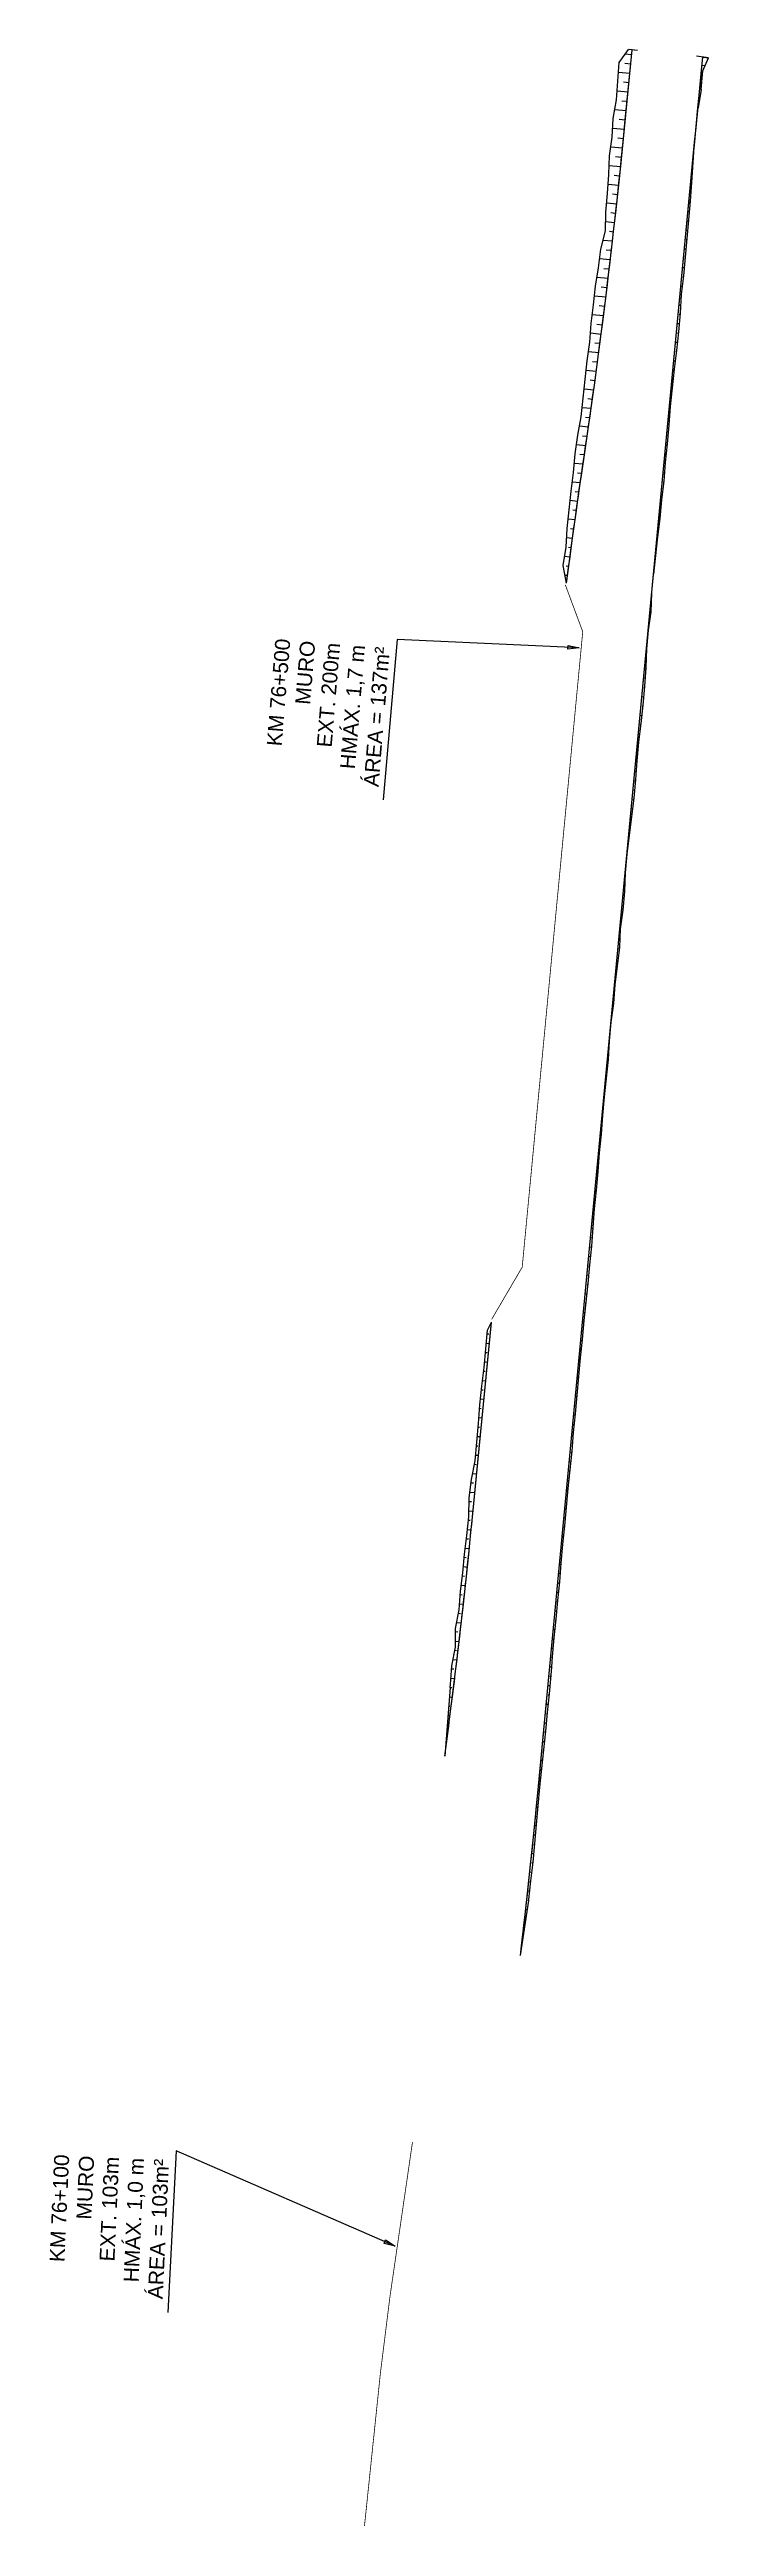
# Model space of a CAD drawing. Header units: metres. Extents: x 288738 to 324331, y 7399322 to 7465117.
# Drawn here: x 300304 to 300480, y 7445813 to 7446474 of the extents above; entities that cross this region are included whole.
import ezdxf

# ---------------------------------------------------------------- set-up
doc = ezdxf.new("R2010")
doc.units = ezdxf.units.M
doc.header["$LTSCALE"] = 10
for name, color, linetype in [('F-HZ-ATERRO-TALUDE', 110, 'Continuous'), ('F-HZ-MUROS', 210, 'Continuous'), ('F-HZ-PIANO-CORTE', 10, 'Continuous'), ('F-HZ-TALUDE', 2, 'Continuous')]:
    doc.layers.add(name, color=color, linetype=linetype)
doc.layers.add('U-HZ-TEXTO-MUROS', color=2, linetype='Continuous', lineweight=0)
doc.styles.add('ARIAL', font='arial.ttf')
doc.styles.add('DIM', font='arial.ttf', dxfattribs={"width": 0.8})
doc.dimstyles.new('U-1_2000', dxfattribs={"dimscale": 2, "dimtxt": 1.5, "dimasz": 0.75, "dimexe": 0.75, "dimexo": 0.75, "dimgap": 0.25, "dimtad": 1, "dimzin": 4, "dimtxsty": 'DIM', "dimblk": 'ARCHTICK', "dimcen": 0.7, "dimdle": 0.75, "dimclrd": 256, "dimclre": 256, "dimclrt": 256, "dimaunit": 1, "dimadec": 3, "dimazin": 2, "dimtfac": 1, "dimtofl": 0, "dimtmove": 0, "dimatfit": 3, "dimldrblk": 'CLOSEDBLANK', "dimfxl": 0, "dimtolj": 1, "dimtzin": 0, "dimlwd": -1, "dimlwe": -1, "dimarcsym": 0})

msp = doc.modelspace()

# ---------------------------------------------------------------- texts
at = {"layer": 'U-HZ-TEXTO-MUROS', "linetype": 'Continuous', "lineweight": -3, "char_height": 4, "attachment_point": 9, "style": 'ARIAL'}
for s, insert, rotation in [('KM 76+500\\PMURO \\PEXT.^I200m\\PHMÁX. 1,7 m\\PÁREA = 137m²', (300395.162, 7446314.094), 85.291235), ('KM 76+100\\PMURO \\PEXT.^I103m\\PHMÁX. 1,0 m\\PÁREA = 103m²', (300336.184, 7445910.764), 87.393068)]:
    msp.add_mtext(s, dxfattribs=dict(at, insert=insert, rotation=rotation))

# ---------------------------------------------------------------- blocks, each defined once
blk = doc.blocks.new('_ArchTick')
at = {"color": 0, "linetype": 'ByBlock', "const_width": 0.15}
blk.add_lwpolyline([(-0.5, -0.5), (0.5, 0.5)], dxfattribs=at)

# ---------------------------------------------------------------- linework, layer by layer
at = {"layer": 'F-HZ-ATERRO-TALUDE', "linetype": 'Continuous', "lineweight": -3}
for p, q in [((300459.754, 7446473.535), (300458.748, 7446473.637)), ((300459.14, 7446467.232), (300456.113, 7446467.531)), ((300459.382, 7446469.72), (300457.829, 7446469.875)), ((300459.625, 7446472.208), (300457.854, 7446472.387)), ((300478.205, 7446467.024), (300478.38, 7446467.006)), ((300478.447, 7446469.442), (300479.248, 7446469.361)), ((300478.666, 7446471.61), (300480.146, 7446471.46)), ((300458.656, 7446462.255), (300455.745, 7446462.539)), ((300458.898, 7446464.744), (300457.423, 7446464.888)), ((300477.959, 7446464.535), (300478.32, 7446464.5)), ((300458.171, 7446457.279), (300455.108, 7446457.573)), ((300457.929, 7446454.791), (300456.315, 7446454.945)), ((300458.413, 7446459.767), (300456.971, 7446459.907)), ((300457.192, 7446447.327), (300454.034, 7446447.627)), ((300457.685, 7446452.303), (300454.561, 7446452.601)), ((300457.442, 7446449.815), (300455.926, 7446449.959)), ((300456.685, 7446442.353), (300453.585, 7446442.648)), ((300456.942, 7446444.84), (300455.307, 7446444.995)), ((300456.164, 7446437.38), (300453.331, 7446437.649)), ((300455.9, 7446434.894), (300454.532, 7446435.024)), ((300456.428, 7446439.866), (300454.961, 7446440.005)), ((300455.079, 7446427.439), (300452.691, 7446427.666)), ((300455.629, 7446432.409), (300452.961, 7446432.662)), ((300455.357, 7446429.924), (300454.06, 7446430.047)), ((300454.515, 7446422.471), (300451.964, 7446422.714)), ((300454.8, 7446424.955), (300453.697, 7446425.06)), ((300453.937, 7446417.505), (300451.057, 7446417.778)), ((300453.644, 7446415.022), (300452.202, 7446415.159)), ((300454.229, 7446419.987), (300452.789, 7446420.124)), ((300452.737, 7446407.577), (300449.689, 7446407.867)), ((300453.344, 7446412.54), (300450.354, 7446412.824)), ((300453.044, 7446410.058), (300451.499, 7446410.205)), ((300452.116, 7446402.615), (300449.122, 7446402.9)), ((300452.43, 7446405.096), (300450.926, 7446405.239)), ((300451.481, 7446397.656), (300448.641, 7446397.926)), ((300451.16, 7446395.177), (300449.804, 7446395.306)), ((300451.802, 7446400.135), (300450.315, 7446400.277)), ((300450.168, 7446387.743), (300447.508, 7446387.996)), ((300450.831, 7446392.698), (300448.108, 7446392.957)), ((300450.503, 7446390.22), (300449.137, 7446390.35)), ((300449.49, 7446382.789), (300446.945, 7446383.031)), ((300449.832, 7446385.265), (300448.538, 7446385.388)), ((300448.797, 7446377.837), (300446.38, 7446378.067)), ((300448.447, 7446375.362), (300447.277, 7446375.473)), ((300449.147, 7446380.312), (300447.898, 7446380.431)), ((300447.37, 7446367.939), (300444.927, 7446368.172)), ((300448.091, 7446372.887), (300445.69, 7446373.115)), ((300447.734, 7446370.413), (300446.505, 7446370.53)), ((300446.641, 7446362.993), (300444.319, 7446363.214)), ((300447.006, 7446365.466), (300445.793, 7446365.581)), ((300445.918, 7446358.045), (300443.768, 7446358.25)), ((300445.559, 7446355.571), (300444.519, 7446355.67)), ((300446.276, 7446360.52), (300445.166, 7446360.625)), ((300444.513, 7446348.145), (300442.676, 7446348.319)), ((300445.208, 7446353.096), (300443.226, 7446353.285)), ((300444.857, 7446350.621), (300443.914, 7446350.711)), ((300443.832, 7446343.191), (300442.259, 7446343.341)), ((300444.169, 7446345.668), (300443.277, 7446345.753)), ((300443.164, 7446338.236), (300441.75, 7446338.37)), ((300442.834, 7446335.758), (300442.106, 7446335.827)), ((300443.494, 7446340.714), (300442.811, 7446340.779)), ((300442.511, 7446333.279), (300441.867, 7446333.34)), ((300464.448, 7446322.687), (300464.586, 7446322.674)), ((300464.684, 7446325.172), (300464.934, 7446325.148)), ((300464.92, 7446327.656), (300464.971, 7446327.651)), ((300464.212, 7446320.203), (300464.337, 7446320.191))]:
    msp.add_line(p, q, dxfattribs=at)
at = {"layer": 'F-HZ-MUROS', "elevation": 668.78}
msp.add_lwpolyline([(300461.167, 7446473.391), (300458.748, 7446473.637)], dxfattribs=at)
at = {"layer": 'F-HZ-MUROS'}
msp.add_lwpolyline([(300480.146, 7446471.46), (300476.92, 7446471.838)], dxfattribs=at)
at = {"layer": 'F-HZ-MUROS', "linetype": 'Continuous', "lineweight": -3}
msp.add_lwpolyline([(300441.916, 7446330.826, 0.2, 0.2, 0), (300446.574, 7446318.325, 0.2, 0.2, 0), (300430.406, 7446148.787, 0.2, 0.2, 0), (300422.255, 7446134.868, 0, 0, 0)], format="xyseb", dxfattribs=at)
at = {"layer": 'F-HZ-MUROS', "linetype": 'Continuous', "lineweight": -3, "const_width": 0.2}
msp.add_lwpolyline([(300388.292, 7445812.917), (300391.387, 7445842.597), (300392.547, 7445853.71), (300395.104, 7445874.179), (300401.122, 7445915.405)], dxfattribs=at)
at = {"layer": 'F-HZ-PIANO-CORTE'}
for p, q in [((300477.09, 7446455.22), (300477.053, 7446455.223)), ((300477.356, 7446457.706), (300477.324, 7446457.709)), ((300475.862, 7446440.269), (300475.629, 7446440.291)), ((300476.019, 7446442.765), (300475.942, 7446442.773)), ((300475.502, 7446435.281), (300475.156, 7446435.313)), ((300475.699, 7446437.773), (300475.546, 7446437.788)), ((300474.821, 7446427.811), (300474.634, 7446427.829)), ((300475.059, 7446430.3), (300474.683, 7446430.336)), ((300475.299, 7446432.789), (300475.109, 7446432.807)), ((300474.173, 7446420.339), (300473.736, 7446420.381)), ((300474.385, 7446422.83), (300474.179, 7446422.85)), ((300474.603, 7446425.321), (300474.209, 7446425.358)), ((300473.728, 7446415.359), (300473.263, 7446415.403)), ((300473.958, 7446417.848), (300473.729, 7446417.87)), ((300472.922, 7446407.902), (300472.738, 7446407.919)), ((300473.194, 7446410.387), (300472.79, 7446410.426)), ((300473.487, 7446412.871), (300473.257, 7446412.893)), ((300472.777, 7446405.404), (300472.316, 7446405.448)), ((300472.624, 7446402.908), (300472.352, 7446402.933)), ((300471.941, 7446395.439), (300471.37, 7446395.493)), ((300472.421, 7446400.416), (300471.843, 7446400.471)), ((300472.208, 7446397.925), (300471.907, 7446397.953)), ((300471.018, 7446387.993), (300470.839, 7446388.01)), ((300471.335, 7446390.474), (300470.897, 7446390.515)), ((300471.665, 7446392.954), (300471.399, 7446392.979)), ((300470.536, 7446383.016), (300470.362, 7446383.033)), ((300470.78, 7446385.504), (300470.423, 7446385.538)), ((300469.808, 7446375.551), (300469.477, 7446375.583)), ((300470.003, 7446378.044), (300469.858, 7446378.058)), ((300470.264, 7446380.531), (300469.95, 7446380.56)), ((300469.188, 7446368.076), (300468.977, 7446368.096)), ((300469.404, 7446370.567), (300469.004, 7446370.605)), ((300469.611, 7446373.059), (300469.426, 7446373.076)), ((300468.663, 7446363.104), (300468.478, 7446363.121)), ((300468.92, 7446365.591), (300468.53, 7446365.628)), ((300467.931, 7446355.64), (300467.584, 7446355.673)), ((300468.237, 7446358.122), (300468.029, 7446358.142)), ((300468.457, 7446360.612), (300468.057, 7446360.65)), ((300467.173, 7446348.178), (300467.024, 7446348.192)), ((300467.412, 7446350.666), (300467.111, 7446350.695)), ((300467.637, 7446353.156), (300467.492, 7446353.17)), ((300466.569, 7446343.213), (300466.485, 7446343.221)), ((300466.866, 7446345.696), (300466.637, 7446345.717)), ((300465.768, 7446335.755), (300465.691, 7446335.762)), ((300466.077, 7446338.237), (300466.002, 7446338.244)), ((300466.328, 7446340.724), (300466.164, 7446340.74)), ((300463.443, 7446308.352), (300463.265, 7446308.369)), ((300463.56, 7446310.852), (300463.325, 7446310.875)), ((300463.672, 7446313.353), (300463.616, 7446313.358)), ((300463.291, 7446305.855), (300462.851, 7446305.897)), ((300463.127, 7446303.36), (300462.871, 7446303.384)), ((300462.387, 7446295.896), (300461.905, 7446295.942)), ((300462.903, 7446300.87), (300462.378, 7446300.919)), ((300462.669, 7446298.381), (300462.405, 7446298.406)), ((300461.545, 7446288.442), (300461.37, 7446288.459)), ((300461.821, 7446290.927), (300461.432, 7446290.964)), ((300462.105, 7446293.412), (300461.887, 7446293.432)), ((300461.082, 7446283.464), (300460.902, 7446283.481)), ((300461.31, 7446285.953), (300460.959, 7446285.987)), ((300460.457, 7446275.989), (300460.012, 7446276.032)), ((300460.689, 7446278.479), (300460.469, 7446278.5)), ((300460.888, 7446280.971), (300460.485, 7446281.009)), ((300459.626, 7446268.535), (300459.464, 7446268.55)), ((300459.923, 7446271.018), (300459.539, 7446271.054)), ((300460.216, 7446273.501), (300459.996, 7446273.522)), ((300458.995, 7446263.572), (300458.912, 7446263.58)), ((300459.308, 7446266.054), (300459.066, 7446266.077)), ((300458.204, 7446256.113), (300458.119, 7446256.122)), ((300458.429, 7446258.603), (300458.392, 7446258.607)), ((300458.707, 7446261.088), (300458.592, 7446261.099)), ((300457.787, 7446248.619), (300457.598, 7446248.637)), ((300457.902, 7446251.12), (300457.646, 7446251.144)), ((300457.999, 7446253.622), (300457.941, 7446253.627)), ((300457.323, 7446243.641), (300457.129, 7446243.659)), ((300457.564, 7446246.129), (300457.173, 7446246.166)), ((300456.554, 7446236.18), (300456.226, 7446236.211)), ((300456.675, 7446238.68), (300456.569, 7446238.69)), ((300456.982, 7446241.162), (300456.699, 7446241.189)), ((300455.816, 7446228.716), (300455.666, 7446228.731)), ((300456.112, 7446231.2), (300455.753, 7446231.234)), ((300456.406, 7446233.683), (300456.198, 7446233.703)), ((300455.235, 7446223.749), (300455.139, 7446223.758)), ((300455.518, 7446226.234), (300455.28, 7446226.256)), ((300454.462, 7446216.289), (300454.333, 7446216.301)), ((300454.826, 7446218.766), (300454.698, 7446218.778)), ((300455.043, 7446221.256), (300454.806, 7446221.279)), ((300453.924, 7446211.317), (300453.86, 7446211.324)), ((300454.124, 7446213.81), (300454.11, 7446213.811)), ((300453.383, 7446203.835), (300453.266, 7446203.846)), ((300453.561, 7446206.329), (300453.387, 7446206.346)), ((300453.729, 7446208.825), (300453.676, 7446208.83)), ((300452.642, 7446196.372), (300452.44, 7446196.391)), ((300452.915, 7446198.857), (300452.796, 7446198.868)), ((300453.152, 7446201.346), (300452.913, 7446201.368)), ((300452.146, 7446191.396), (300451.967, 7446191.413)), ((300452.375, 7446193.886), (300452.289, 7446193.894)), ((300451.509, 7446183.923), (300451.383, 7446183.935)), ((300451.719, 7446186.414), (300451.494, 7446186.436)), ((300451.922, 7446188.906), (300451.826, 7446188.915)), ((300450.849, 7446176.452), (300450.547, 7446176.481)), ((300451.022, 7446178.947), (300450.903, 7446178.958)), ((300451.26, 7446181.435), (300451.02, 7446181.458)), ((300450.422, 7446171.47), (300450.074, 7446171.503)), ((300450.666, 7446173.958), (300450.488, 7446173.975)), ((300449.697, 7446164.005), (300449.531, 7446164.021)), ((300449.934, 7446166.494), (300449.601, 7446166.526)), ((300450.179, 7446168.982), (300450.008, 7446168.998)), ((300449.128, 7446156.525), (300448.654, 7446156.57)), ((300449.316, 7446159.019), (300449.103, 7446159.039)), ((300449.506, 7446161.512), (300449.127, 7446161.548)), ((300448.656, 7446151.548), (300448.181, 7446151.593)), ((300448.927, 7446154.033), (300448.672, 7446154.057)), ((300448.172, 7446146.571), (300447.708, 7446146.615)), ((300447.947, 7446144.081), (300447.709, 7446144.104)), ((300448.393, 7446149.061), (300448.169, 7446149.083)), ((300447.163, 7446136.622), (300446.761, 7446136.66)), ((300447.443, 7446139.107), (300447.221, 7446139.128)), ((300447.697, 7446141.594), (300447.235, 7446141.638)), ((300421.099, 7446131.014), (300421.486, 7446130.977)), ((300421.871, 7446133.451), (300422.115, 7446133.428)), ((300446.686, 7446131.645), (300446.288, 7446131.683)), ((300446.894, 7446134.136), (300446.709, 7446134.154)), ((300420.401, 7446123.546), (300421.145, 7446123.475)), ((300420.647, 7446126.034), (300421.017, 7446125.999)), ((300420.877, 7446128.523), (300421.63, 7446128.452)), ((300445.937, 7446124.182), (300445.758, 7446124.199)), ((300446.199, 7446126.669), (300445.815, 7446126.705)), ((300446.468, 7446129.154), (300446.26, 7446129.174)), ((300419.793, 7446118.584), (300420.661, 7446118.501)), ((300420.123, 7446121.062), (300420.513, 7446121.025)), ((300445.288, 7446116.71), (300444.868, 7446116.75)), ((300445.5, 7446119.201), (300445.303, 7446119.22)), ((300445.718, 7446121.692), (300445.342, 7446121.728)), ((300419.003, 7446111.127), (300419.468, 7446111.083)), ((300419.23, 7446113.616), (300420.177, 7446113.526)), ((300419.489, 7446116.103), (300419.954, 7446116.058)), ((300444.849, 7446111.729), (300444.395, 7446111.772)), ((300445.073, 7446114.219), (300444.853, 7446114.24)), ((300418.431, 7446103.649), (300419.208, 7446103.575)), ((300418.642, 7446106.14), (300419.046, 7446106.102)), ((300418.829, 7446108.633), (300419.692, 7446108.551)), ((300444.101, 7446104.267), (300443.893, 7446104.286)), ((300444.356, 7446106.754), (300443.922, 7446106.795)), ((300444.618, 7446109.24), (300444.388, 7446109.262)), ((300417.985, 7446098.669), (300418.723, 7446098.599)), ((300418.214, 7446101.158), (300418.59, 7446101.123)), ((300443.434, 7446096.796), (300442.975, 7446096.84)), ((300443.679, 7446099.284), (300443.445, 7446099.306)), ((300443.893, 7446101.775), (300443.449, 7446101.817)), ((300416.781, 7446091.273), (300417.39, 7446091.215)), ((300417.192, 7446093.737), (300418.24, 7446093.638)), ((300417.666, 7446096.192), (300418.074, 7446096.153)), ((300442.923, 7446091.822), (300442.502, 7446091.862)), ((300443.186, 7446094.309), (300442.962, 7446094.33)), ((300416.19, 7446083.804), (300417.272, 7446083.701)), ((300416.26, 7446086.303), (300416.887, 7446086.244)), ((300416.479, 7446088.791), (300417.756, 7446088.67)), ((300442.231, 7446084.354), (300442.012, 7446084.375)), ((300442.451, 7446086.845), (300442.029, 7446086.885)), ((300442.667, 7446089.335), (300442.466, 7446089.354)), ((300415.816, 7446078.821), (300416.783, 7446078.729)), ((300416.058, 7446081.309), (300416.544, 7446081.263)), ((300441.482, 7446076.892), (300441.082, 7446076.93)), ((300441.742, 7446079.378), (300441.53, 7446079.398)), ((300441.988, 7446081.866), (300441.556, 7446081.907)), ((300414.926, 7446071.375), (300415.476, 7446071.323)), ((300415.213, 7446073.858), (300416.282, 7446073.756)), ((300415.542, 7446076.336), (300416.038, 7446076.289)), ((300440.98, 7446071.917), (300440.609, 7446071.952)), ((300441.224, 7446074.405), (300441.035, 7446074.423)), ((300414.143, 7446063.918), (300415.236, 7446063.814)), ((300414.468, 7446066.397), (300414.986, 7446066.348)), ((300414.718, 7446068.884), (300415.766, 7446068.784)), ((300440.564, 7446066.934), (300440.136, 7446066.974)), ((300440.375, 7446064.44), (300440.137, 7446064.463)), ((300440.746, 7446069.428), (300440.559, 7446069.446)), ((300413.705, 7446058.94), (300414.692, 7446058.846)), ((300413.873, 7446061.434), (300414.42, 7446061.382)), ((300439.682, 7446056.973), (300439.189, 7446057.019)), ((300440.139, 7446061.952), (300439.663, 7446061.997)), ((300439.905, 7446059.463), (300439.666, 7446059.485)), ((300412.587, 7446051.545), (300413.22, 7446051.485)), ((300412.919, 7446054.012), (300414.136, 7446053.896)), ((300413.42, 7446056.461), (300413.918, 7446056.414)), ((300439.178, 7446051.998), (300438.716, 7446052.042)), ((300439.45, 7446054.483), (300439.202, 7446054.507)), ((300411.949, 7446044.105), (300412.981, 7446044.007)), ((300412.421, 7446046.56), (300412.848, 7446046.519)), ((300412.581, 7446049.045), (300413.566, 7446048.952)), ((300438.707, 7446047.02), (300438.243, 7446047.064)), ((300438.498, 7446044.529), (300438.252, 7446044.552)), ((300438.916, 7446049.512), (300438.698, 7446049.532)), ((300411.413, 7446039.142), (300412.381, 7446039.05)), ((300411.576, 7446041.637), (300412.13, 7446041.584)), ((300437.866, 7446037.055), (300437.296, 7446037.109)), ((300438.293, 7446042.037), (300437.77, 7446042.087)), ((300438.085, 7446039.545), (300437.809, 7446039.572)), ((300410.783, 7446031.679), (300411.099, 7446031.649)), ((300410.981, 7446034.167), (300411.766, 7446034.093)), ((300411.18, 7446036.655), (300411.628, 7446036.613)), ((300437.383, 7446032.078), (300436.823, 7446032.132)), ((300437.642, 7446034.565), (300437.351, 7446034.593)), ((300410.187, 7446024.208), (300410.494, 7446024.179)), ((300410.386, 7446026.699), (300410.545, 7446026.684)), ((300410.584, 7446029.189), (300411.138, 7446029.137)), ((300436.898, 7446027.102), (300436.35, 7446027.154)), ((300436.662, 7446024.613), (300436.388, 7446024.639)), ((300437.128, 7446029.591), (300436.858, 7446029.617)), ((300409.79, 7446019.225), (300409.836, 7446019.22)), ((300409.988, 7446021.716), (300410.106, 7446021.705)), ((300436.396, 7446022.127), (300435.877, 7446022.176)), ((300436.129, 7446019.641), (300435.884, 7446019.664)), ((300435.354, 7446012.181), (300434.93, 7446012.221)), ((300435.586, 7446014.67), (300435.377, 7446014.69)), ((300435.854, 7446017.156), (300435.403, 7446017.199)), ((300434.65, 7446004.713), (300434.433, 7446004.734)), ((300434.885, 7446007.203), (300434.455, 7446007.244)), ((300435.122, 7446009.692), (300434.908, 7446009.712)), ((300434.206, 7445999.732), (300433.965, 7445999.756)), ((300434.427, 7446002.222), (300433.971, 7446002.268)), ((300433.548, 7445992.257), (300432.961, 7445992.319)), ((300433.989, 7445997.24), (300433.473, 7445997.292)), ((300433.772, 7445994.748), (300433.496, 7445994.777)), ((300433.011, 7445987.285), (300432.435, 7445987.346)), ((300432.711, 7445984.802), (300432.44, 7445984.831)), ((300433.315, 7445989.767), (300433.008, 7445989.8)), ((300432.451, 7445982.314), (300431.894, 7445982.376)), ((300432.189, 7445979.827), (300431.904, 7445979.859)), ((300431.039, 7445972.408), (300430.771, 7445972.439)), ((300431.422, 7445974.88), (300431.226, 7445974.901)), ((300431.805, 7445977.354), (300431.34, 7445977.407)), ((300430.272, 7445967.463), (300430.188, 7445967.473)), ((300430.655, 7445969.932), (300430.558, 7445969.947))]:
    msp.add_line(p, q, dxfattribs=at)
at = {"layer": 'F-HZ-TALUDE', "linetype": 'Continuous', "lineweight": -3}
msp.add_line((300476.864, 7446453.104), (300477.394, 7446458.067), dxfattribs=at)
for points in [[(300442.252, 7446331.29), (300441.379, 7446335.942), (300442.136, 7446340.893), (300442.387, 7446345.892), (300442.978, 7446350.858), (300443.486, 7446355.832), (300444.065, 7446360.8), (300444.588, 7446365.773), (300445.288, 7446370.728), (300446.121, 7446375.672), (300446.658, 7446380.643), (300447.255, 7446385.609), (300447.782, 7446390.582), (300448.463, 7446395.539), (300448.836, 7446400.526), (300449.435, 7446405.492), (300449.966, 7446410.464), (300450.778, 7446415.409), (300451.363, 7446420.376), (300452.623, 7446425.279), (300452.767, 7446430.288), (300453.175, 7446435.272), (300453.503, 7446440.263), (300453.676, 7446445.269), (300454.427, 7446450.221), (300454.708, 7446455.224), (300455.552, 7446460.178), (300455.961, 7446465.18), (300456.286, 7446470.196), (300458.748, 7446473.637)], [(300442.252, 7446331.29), (300442.84, 7446335.803), (300443.501, 7446340.763), (300444.176, 7446345.722), (300444.865, 7446350.679), (300445.568, 7446355.634), (300446.286, 7446360.589), (300447.017, 7446365.542), (300447.746, 7446370.495), (300448.46, 7446375.449), (300449.16, 7446380.405), (300449.845, 7446385.363), (300450.517, 7446390.322), (300451.173, 7446395.282), (300451.816, 7446400.243), (300452.444, 7446405.206), (300453.058, 7446410.17), (300453.658, 7446415.136), (300454.243, 7446420.103), (300454.814, 7446425.071), (300455.37, 7446430.041), (300455.913, 7446435.011), (300456.441, 7446439.984), (300456.954, 7446444.958), (300457.454, 7446449.933), (300457.941, 7446454.915), (300459.754, 7446473.535)], [(300437.784, 7446042.241), (300476.084, 7446445.074), (300476.45, 7446448.927), (300476.818, 7446452.777), (300477.187, 7446456.625), (300477.559, 7446460.466), (300477.935, 7446464.307), (300478.316, 7446468.145), (300478.668, 7446471.633)], [(300437.784, 7446042.241), (300475.901, 7446443.156), (300476.375, 7446448.133), (300476.849, 7446453.105), (300477.327, 7446458.073), (300477.81, 7446463.036), (300478.301, 7446467.994), (300478.666, 7446471.61), (300478.668, 7446471.633)], [(300478.177, 7446463), (300478.648, 7446467.959), (300480.146, 7446471.46)], [(300465.507, 7446333.648), (300466.123, 7446338.612), (300466.606, 7446343.589), (300467.22, 7446348.553), (300467.672, 7446353.533), (300468.283, 7446358.497), (300468.694, 7446363.481), (300469.228, 7446368.452), (300469.642, 7446373.436), (300470.033, 7446378.421), (300470.578, 7446383.392), (300471.054, 7446388.369), (300471.715, 7446393.329), (300472.248, 7446398.301), (300472.654, 7446403.284), (300472.944, 7446408.279), (300473.532, 7446413.246), (300473.993, 7446418.225), (300474.417, 7446423.207), (300474.854, 7446428.188), (300475.336, 7446433.165), (300475.728, 7446438.15), (300476.32, 7446447.557)], [(300464.105, 7446318.714), (300464.882, 7446323.663), (300465.057, 7446328.669)], [(300438.305, 7446042.187), (300438.529, 7446044.905), (300438.947, 7446049.888), (300439.492, 7446054.859), (300439.939, 7446059.839), (300440.41, 7446064.817), (300440.773, 7446069.805), (300441.261, 7446074.781), (300441.781, 7446079.754), (300442.268, 7446084.73), (300442.699, 7446089.712), (300443.226, 7446094.684), (300443.716, 7446099.66), (300444.132, 7446104.643), (300444.658, 7446109.616), (300445.107, 7446114.596), (300445.532, 7446119.578), (300445.97, 7446124.559), (300446.509, 7446129.53), (300446.926, 7446134.513), (300447.485, 7446139.482), (300447.985, 7446144.457), (300448.426, 7446149.438), (300448.968, 7446154.409), (300449.344, 7446159.396), (300449.726, 7446164.382), (300450.216, 7446169.358), (300450.703, 7446174.334), (300451.048, 7446179.324), (300451.547, 7446184.299), (300451.952, 7446189.283), (300452.41, 7446194.262), (300452.956, 7446199.233), (300453.418, 7446204.211), (300453.755, 7446209.202), (300454.154, 7446214.187), (300454.881, 7446219.14), (300455.264, 7446224.126), (300455.862, 7446229.092), (300456.451, 7446234.058), (300456.693, 7446239.058), (300457.374, 7446244.016), (300457.821, 7446248.996), (300458.013, 7446254), (300458.463, 7446258.98), (300459.039, 7446263.948), (300459.674, 7446268.91), (300460.26, 7446273.877), (300460.724, 7446278.855), (300461.111, 7446283.841), (300461.581, 7446288.819), (300462.148, 7446293.787), (300462.712, 7446298.756), (300463.161, 7446303.736), (300463.466, 7446308.73), (300463.688, 7446313.731)], [(300411.18, 7446036.655), (300411.302, 7446037.449), (300411.629, 7446042.44), (300412.577, 7446047.373), (300412.589, 7446052.394), (300413.595, 7446057.321), (300413.932, 7446062.312), (300414.583, 7446067.272), (300415, 7446072.255), (300415.659, 7446077.215), (300416.144, 7446082.192), (300416.285, 7446087.201), (300416.889, 7446092.166), (300417.841, 7446097.098), (300418.299, 7446102.077), (300418.719, 7446107.06), (300419.067, 7446112.049), (300419.585, 7446117.022), (300420.246, 7446121.982), (300420.738, 7446126.958), (300421.181, 7446131.938), (300422.184, 7446134.137)], [(300417.116, 7446082.099), (300422.176, 7446134.055)], [(300409.721, 7446018.359), (300409.721, 7446018.359), (300410.272, 7446022.479), (300410.921, 7446027.44), (300411.555, 7446032.402), (300412.176, 7446037.366), (300412.782, 7446042.331), (300413.373, 7446047.297), (300413.951, 7446052.265), (300414.514, 7446057.234), (300415.063, 7446062.204), (300415.598, 7446067.176), (300416.118, 7446072.149), (300416.624, 7446077.123), (300417.116, 7446082.099)], [(300432.189, 7445979.827), (300432.214, 7445980.05), (300432.738, 7445985.052), (300433.349, 7445990.044), (300433.799, 7445995.053), (300434.235, 7446000.063), (300434.682, 7446005.072), (300435.158, 7446010.068), (300435.621, 7446015.047), (300436.17, 7446020.017), (300436.703, 7446024.989), (300437.163, 7446029.968), (300437.681, 7446034.941), (300438.118, 7446039.922), (300438.305, 7446042.187)], [(300434.729, 7446010.109), (300437.784, 7446042.241)], [(300429.911, 7445965.132), (300430.503, 7445970.124), (300431.081, 7445975.118), (300431.645, 7445980.113), (300432.195, 7445985.11), (300432.731, 7445990.109), (300433.252, 7445995.109), (300433.759, 7446000.111), (300434.251, 7446005.114), (300434.729, 7446010.109)]]:
    msp.add_lwpolyline(points, dxfattribs=at)
for points in [[(300442.252, 7446331.29, -0.0048538), (300446.939, 7446365.014, 0.0126794), (300457.714, 7446452.588), (300459.754, 7446473.535)], [(300409.721, 7446018.359, 0.0092195), (300417.123, 7446082.165), (300422.184, 7446134.137)], [(300429.911, 7445965.132, 0.0061954), (300434.575, 7446008.483), (300437.784, 7446042.241)]]:
    msp.add_lwpolyline(points, format="xyb", dxfattribs=at)
at = {"layer": 'F-HZ-TALUDE'}
for points in [[(300478.177, 7446463), (300477.394, 7446458.067)], [(300463.688, 7446313.731), (300464.105, 7446318.714)], [(300411.18, 7446036.655), (300409.721, 7446018.359)], [(300429.911, 7445965.132), (300432.189, 7445979.827)]]:
    msp.add_lwpolyline(points, dxfattribs=at)

msp.set_redraw_order([(e.dxf.handle, doc.entitydb.next_handle()) for e in msp.query("TEXT MTEXT ATTDEF DIMENSION ARC_DIMENSION")])  # texts and dimensions are drawn at this point

# ---------------------------------------------------------------- leaders
at = {"layer": 'U-HZ-TEXTO-MUROS', "linetype": 'Continuous', "lineweight": -3}
for points in [[(300445.651, 7446314.048), (300397.05, 7446316.259), (300393.324, 7446273.493)], [(300396.496, 7445887.598), (300337.991, 7445912.996), (300335.808, 7445869.877)]]:
    msp.add_leader(points, dimstyle='U-1_2000', override={"dimscale": 1, "dimasz": 3}, dxfattribs=at)

doc.saveas('drawing.dxf')
